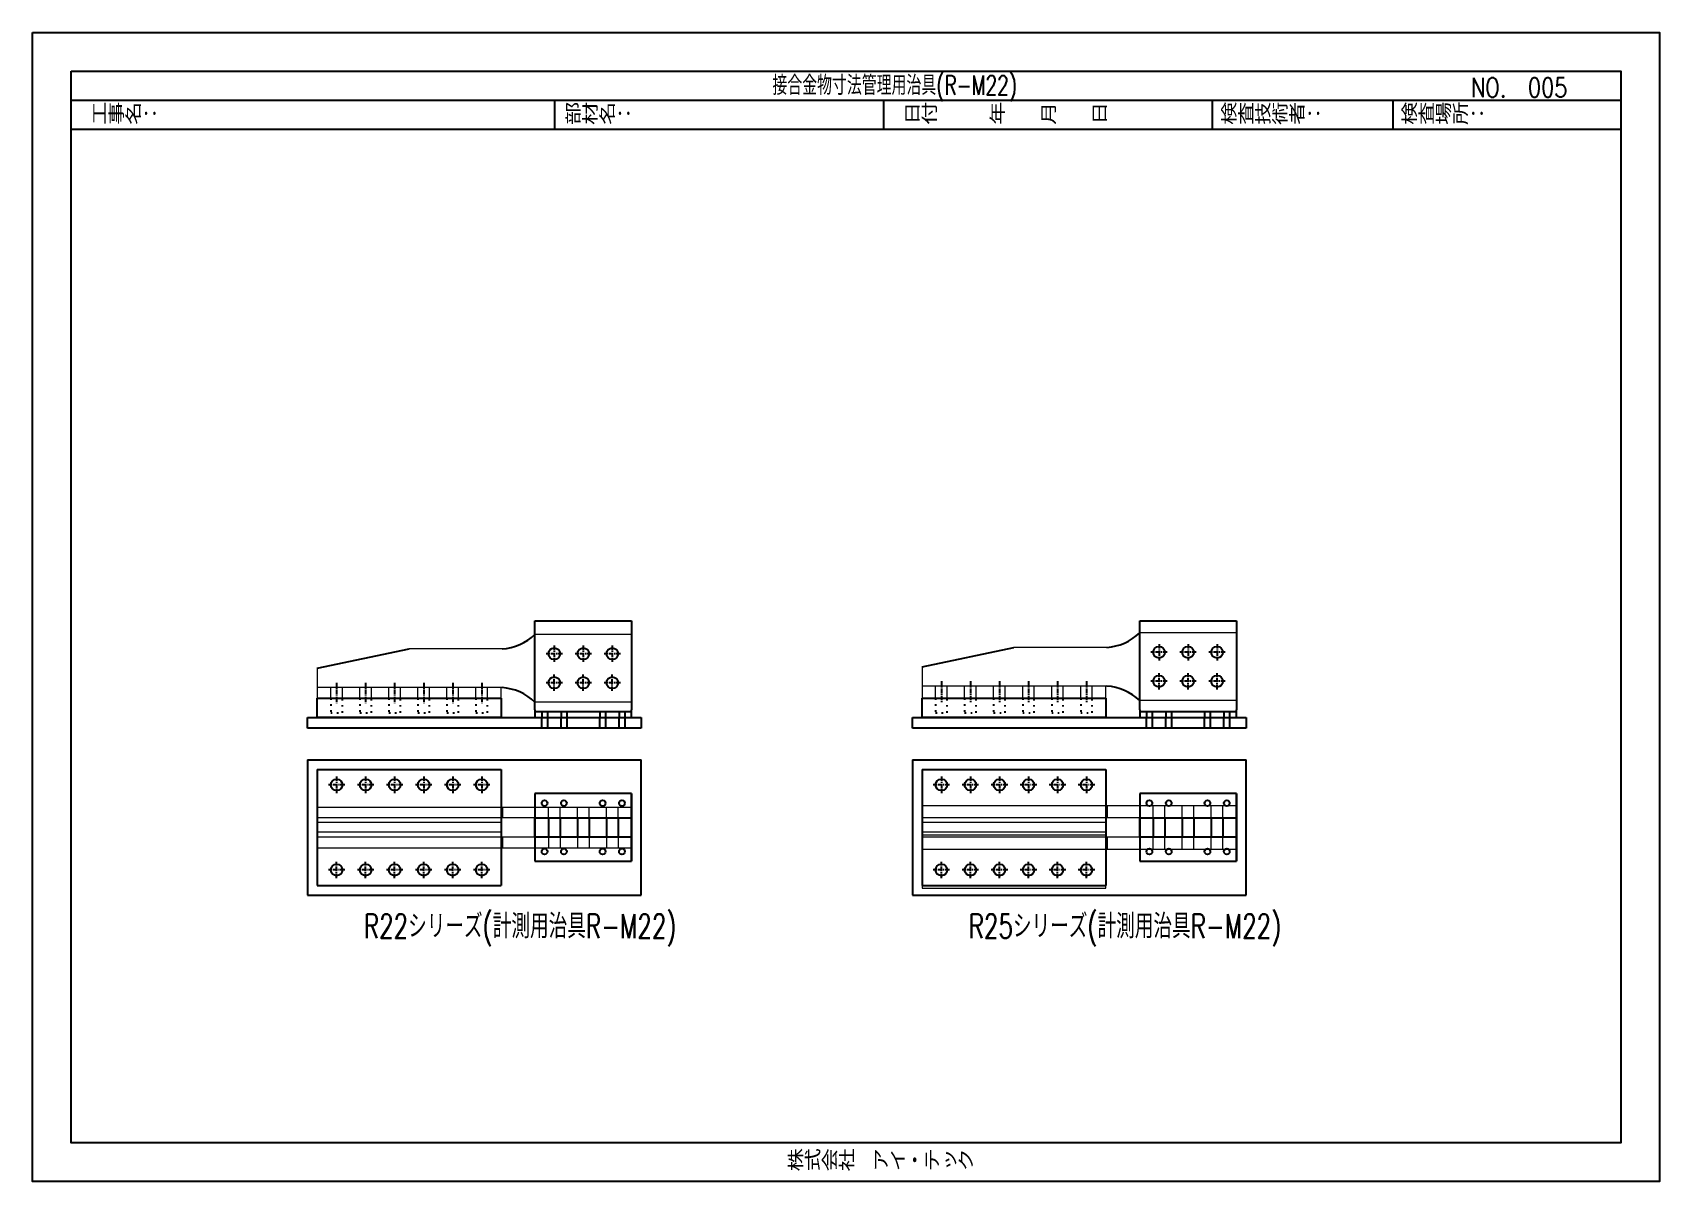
# Model space of a CAD drawing. Header units: millimetres. Extents: x -4568 to 36914, y -114 to 17788.
# Drawn here: x 30186 to 33550, y 1548 to 3924 of the extents above; entities that cross this region are included whole.
import ezdxf

# ---------------------------------------------------------------- set-up
doc = ezdxf.new("R2010")
doc.units = ezdxf.units.MM
doc.header["$LTSCALE"] = 5
doc.linetypes.add('CENTER1', pattern=[10, 6.25, -1.25, 1.25, -1.25])
doc.linetypes.add('DOT', pattern=[2.5, 0.625, -1.875])
doc.layers.get('0').update_dxf_attribs({"color": 255})
for name, color, linetype in [('01', 7, 'Continuous'), ('LAYER6', 7, 'Continuous'), ('溶接', 241, 'Continuous'), ('金物', 142, 'Continuous')]:
    doc.layers.add(name, color=color, linetype=linetype)
doc.styles.get("Standard").update_dxf_attribs({"font": 'simplex.shx', "width": 0.7, "height": 2.5, "bigfont": '@extfont2.shx'})
doc.styles.add('SUNPOU', font='simplex.shx', dxfattribs={"width": 0.7, "bigfont": 'extfont2.shx'})
doc.styles.add('SUNPOU2', font='simplex.shx', dxfattribs={"width": 0.7, "height": 50, "bigfont": 'extfont2.shx'})

msp = doc.modelspace()

# ---------------------------------------------------------------- texts
at = {"layer": '01', "linetype": 'Continuous', "style": 'SUNPOU2', "width": 0.7}
for s, p in [('R22シリーズ(計測用治具R-M22)', (30870.676, 2050.66)), ('R25シリーズ(計測用治具R-M22)', (32121.229, 2050.66))]:
    msp.add_text(s, height=50, dxfattribs=at).set_placement(p)
at = {"layer": 'LAYER6', "color": 0, "linetype": 'Continuous', "lineweight": -3, "style": 'SUNPOU', "width": 0.7}
msp.add_text('接合金物寸法管理用治具(R-M22)', height=40, dxfattribs=at).set_placement((31715.372, 3794.645))
at = {"layer": 'LAYER6', "color": 0, "linetype": 'Continuous', "lineweight": -3, "width": 0.8}
for s, p in [('NO.  005', (33159.332, 3789.927)), ('工事名：', (30305.552, 3734.645)), ('部材名：', (31285.377, 3734.645)), ('日付\u3000\u3000\u3000年\u3000\u3000月\u3000\u3000日', (31986.762, 3734.645)), ('検査技術者：', (32641.286, 3734.645)), ('検査場所：', (33014.587, 3734.645)), ('株式会社\u3000アイ・テック', (31745.636, 1570.473)), ('株式会社\u3000アイ・テック', (31745.636, 1570.473))]:
    msp.add_text(s, height=40, dxfattribs=at).set_placement(p)

# ---------------------------------------------------------------- linework, layer by layer
at = {"linetype": 'Continuous', "lineweight": -3}
for p, q in [((30265.543, 3783.718), (33469.543, 3783.718)), ((31265.543, 3723.718), (31265.543, 3783.718)), ((31945.543, 3723.718), (31945.543, 3783.718)), ((32625.543, 3723.718), (32625.543, 3783.718)), ((32998.844, 3723.718), (32998.844, 3783.718)), ((30265.543, 3723.718), (33469.543, 3723.718))]:
    msp.add_line(p, q, dxfattribs=at)
for points in [[(30185.543, 3923.718), (33549.543, 3923.718), (33549.543, 1547.718), (30185.543, 1547.718)], [(30265.543, 3843.718), (33469.543, 3843.718), (33469.543, 1627.718), (30265.543, 1627.718)]]:
    msp.add_lwpolyline(points, close=True, dxfattribs=at)
at = {"layer": '01', "linetype": 'DOT'}
for p, q in [((30802.297, 2547.112), (30802.297, 2517.112)), ((30826.297, 2517.112), (30826.297, 2547.112)), ((30862.297, 2547.112), (30862.297, 2517.112)), ((30886.297, 2517.112), (30886.297, 2547.112)), ((30922.297, 2547.112), (30922.297, 2517.112)), ((30946.297, 2517.112), (30946.297, 2547.112)), ((30982.297, 2547.112), (30982.297, 2517.112)), ((31006.297, 2517.112), (31006.297, 2547.112)), ((31042.297, 2547.112), (31042.297, 2517.112)), ((31066.297, 2517.112), (31066.297, 2547.112)), ((31102.297, 2547.112), (31102.297, 2517.112)), ((31126.297, 2517.112), (31126.297, 2547.112)), ((32052.85, 2547.112), (32052.85, 2517.112)), ((32076.85, 2517.112), (32076.85, 2547.112)), ((32112.85, 2547.112), (32112.85, 2517.112)), ((32136.85, 2517.112), (32136.85, 2547.112)), ((32172.85, 2547.112), (32172.85, 2517.112)), ((32196.85, 2517.112), (32196.85, 2547.112)), ((32232.85, 2547.112), (32232.85, 2517.112)), ((32256.85, 2517.112), (32256.85, 2547.112)), ((32292.85, 2547.112), (32292.85, 2517.112)), ((32316.85, 2517.112), (32316.85, 2547.112)), ((32352.85, 2547.112), (32352.85, 2517.112)), ((32376.85, 2517.112), (32376.85, 2547.112)), ((30802.297, 2517.112), (30826.297, 2517.112)), ((30862.297, 2517.112), (30886.297, 2517.112)), ((30922.297, 2517.112), (30946.297, 2517.112)), ((30982.297, 2517.112), (31006.297, 2517.112)), ((31042.297, 2517.112), (31066.297, 2517.112)), ((31102.297, 2517.112), (31126.297, 2517.112)), ((32052.85, 2517.112), (32076.85, 2517.112)), ((32112.85, 2517.112), (32136.85, 2517.112)), ((32172.85, 2517.112), (32196.85, 2517.112)), ((32232.85, 2517.112), (32256.85, 2517.112)), ((32292.85, 2517.112), (32316.85, 2517.112)), ((32352.85, 2517.112), (32376.85, 2517.112))]:
    msp.add_line(p, q, dxfattribs=at)
at = {"layer": '01', "linetype": 'Continuous'}
for p, q in [((31238.297, 2519.112), (31238.297, 2507.112)), ((31238.297, 2485.112), (31238.297, 2507.112)), ((31250.297, 2519.112), (31250.297, 2507.112)), ((31250.297, 2507.112), (31250.297, 2485.112)), ((31278.297, 2519.112), (31278.297, 2507.112)), ((31278.297, 2485.112), (31278.297, 2507.112)), ((31290.297, 2519.112), (31290.297, 2507.112)), ((31290.297, 2507.112), (31290.297, 2485.112)), ((31358.297, 2519.112), (31358.297, 2507.112)), ((31358.297, 2485.112), (31358.297, 2507.112)), ((31370.297, 2519.112), (31370.297, 2507.112)), ((31370.297, 2507.112), (31370.297, 2485.112)), ((31398.297, 2519.112), (31398.297, 2507.112)), ((31398.297, 2485.112), (31398.297, 2507.112)), ((31410.297, 2519.112), (31410.297, 2507.112)), ((31410.297, 2507.112), (31410.297, 2485.112)), ((32488.85, 2519.112), (32488.85, 2507.112)), ((32488.85, 2485.112), (32488.85, 2507.112)), ((32500.85, 2519.112), (32500.85, 2507.112)), ((32500.85, 2507.112), (32500.85, 2485.112)), ((32528.85, 2519.112), (32528.85, 2507.112)), ((32528.85, 2485.112), (32528.85, 2507.112)), ((32540.85, 2519.112), (32540.85, 2507.112)), ((32540.85, 2507.112), (32540.85, 2485.112)), ((32608.85, 2519.112), (32608.85, 2507.112)), ((32608.85, 2485.112), (32608.85, 2507.112)), ((32620.85, 2519.112), (32620.85, 2507.112)), ((32620.85, 2507.112), (32620.85, 2485.112)), ((32648.85, 2519.112), (32648.85, 2507.112)), ((32648.85, 2485.112), (32648.85, 2507.112)), ((32660.85, 2519.112), (32660.85, 2507.112)), ((32660.85, 2507.112), (32660.85, 2485.112)), ((31252.297, 2299.976), (31252.297, 2259.976)), ((31276.297, 2299.976), (31276.297, 2259.976)), ((31312.297, 2299.976), (31312.297, 2259.976)), ((31336.297, 2299.976), (31336.297, 2259.976)), ((31372.297, 2299.976), (31372.297, 2259.976)), ((31396.297, 2299.976), (31396.297, 2259.976)), ((32502.85, 2299.976), (32502.85, 2259.976)), ((32526.85, 2299.976), (32526.85, 2259.976)), ((32562.85, 2299.976), (32562.85, 2259.976)), ((32586.85, 2299.976), (32586.85, 2259.976)), ((32622.85, 2299.976), (32622.85, 2259.976)), ((32646.85, 2299.976), (32646.85, 2259.976))]:
    msp.add_line(p, q, dxfattribs=at)
at = {"layer": '溶接', "linetype": 'Continuous'}
for p, q in [((31224.297, 2523.112), (31224.297, 2707.112)), ((31224.297, 2707.112), (31424.297, 2707.112)), ((31424.297, 2707.112), (31424.297, 2523.112)), ((32474.85, 2523.112), (32474.85, 2707.112)), ((32474.85, 2707.112), (32674.85, 2707.112)), ((32674.85, 2707.112), (32674.85, 2523.112)), ((30774.297, 2507.112), (30774.297, 2547.112)), ((30774.297, 2547.112), (31154.297, 2547.112)), ((31154.297, 2547.112), (31154.297, 2507.112)), ((31224.297, 2523.112), (31224.297, 2507.112)), ((31424.297, 2507.112), (31424.297, 2523.112)), ((32024.85, 2507.112), (32024.85, 2547.112)), ((32024.85, 2547.112), (32404.85, 2547.112)), ((32404.85, 2547.112), (32404.85, 2507.112)), ((32474.85, 2523.112), (32474.85, 2507.112)), ((32674.85, 2507.112), (32674.85, 2523.112)), ((30754.297, 2507.112), (31444.297, 2507.112)), ((30754.297, 2485.112), (30754.297, 2507.112)), ((31154.297, 2507.112), (30774.297, 2507.112)), ((31424.297, 2519.112), (31224.297, 2519.112)), ((31224.297, 2507.112), (31424.297, 2507.112)), ((31444.297, 2507.112), (31444.297, 2485.112)), ((32004.85, 2507.112), (32694.85, 2507.112)), ((32004.85, 2485.112), (32004.85, 2507.112)), ((32404.85, 2507.112), (32024.85, 2507.112)), ((32674.85, 2519.112), (32474.85, 2519.112)), ((32474.85, 2507.112), (32674.85, 2507.112)), ((32694.85, 2507.112), (32694.85, 2485.112)), ((31444.297, 2485.112), (30754.297, 2485.112)), ((32694.85, 2485.112), (32004.85, 2485.112)), ((30754.297, 2419.976), (30754.297, 2139.976)), ((30754.297, 2419.976), (31444.297, 2419.976)), ((30774.297, 2399.976), (30774.297, 2159.976)), ((30774.297, 2399.976), (31154.297, 2399.976)), ((31154.297, 2399.976), (31154.297, 2159.976)), ((31444.297, 2139.976), (31444.297, 2419.976)), ((32004.85, 2419.976), (32004.85, 2139.976)), ((32004.85, 2419.976), (32694.85, 2419.976)), ((32024.85, 2399.976), (32024.85, 2159.976)), ((32024.85, 2399.976), (32404.85, 2399.976)), ((32404.85, 2399.976), (32404.85, 2159.976)), ((32694.85, 2139.976), (32694.85, 2419.976)), ((31224.297, 2349.976), (31224.297, 2209.976)), ((31424.297, 2349.976), (31224.297, 2349.976)), ((31224.297, 2349.976), (31224.297, 2209.976)), ((31424.297, 2209.976), (31424.297, 2349.976)), ((31424.297, 2349.976), (31424.297, 2209.976)), ((32474.85, 2349.976), (32474.85, 2209.976)), ((32674.85, 2349.976), (32474.85, 2349.976)), ((32474.85, 2349.976), (32474.85, 2209.976)), ((32674.85, 2209.976), (32674.85, 2349.976)), ((32674.85, 2349.976), (32674.85, 2209.976)), ((31224.297, 2209.976), (31424.297, 2209.976)), ((32474.85, 2209.976), (32674.85, 2209.976)), ((30774.297, 2159.976), (31154.297, 2159.976)), ((32024.85, 2159.976), (32404.85, 2159.976)), ((30754.297, 2139.976), (31444.297, 2139.976)), ((32004.85, 2139.976), (32694.85, 2139.976))]:
    msp.add_line(p, q, dxfattribs=at)
for points in [[(31224.297, 2259.976), (31224.297, 2299.976), (31424.297, 2299.976), (31424.297, 2259.976)], [(32474.85, 2259.976), (32474.85, 2299.976), (32674.85, 2299.976), (32674.85, 2259.976)]]:
    msp.add_lwpolyline(points, close=True, dxfattribs=at)
for centre, radius in [((31264.297, 2639.112), 12), ((31324.297, 2639.112), 12), ((31384.297, 2639.112), 12), ((32514.85, 2642.112), 12), ((32574.85, 2642.112), 12), ((32634.85, 2642.112), 12), ((31264.297, 2579.112), 12), ((31324.297, 2579.112), 12), ((31384.297, 2579.112), 12), ((32514.85, 2582.112), 12), ((32574.85, 2582.112), 12), ((32634.85, 2582.112), 12), ((30814.297, 2367.976), 12), ((30814.297, 2367.976), 12), ((30874.297, 2367.976), 12), ((30934.297, 2367.976), 12), ((30994.297, 2367.976), 12), ((31054.297, 2367.976), 12), ((31114.297, 2367.976), 12), ((32064.85, 2367.976), 12), ((32064.85, 2367.976), 12), ((32124.85, 2367.976), 12), ((32184.85, 2367.976), 12), ((32244.85, 2367.976), 12), ((32304.85, 2367.976), 12), ((32364.85, 2367.976), 12), ((31244.297, 2329.976), 6), ((31244.297, 2329.976), 6), ((31284.297, 2329.976), 6), ((31284.297, 2329.976), 6), ((31364.297, 2329.976), 6), ((31364.297, 2329.976), 6), ((31404.297, 2329.976), 6), ((31404.297, 2329.976), 6), ((32494.85, 2329.976), 6), ((32494.85, 2329.976), 6), ((32534.85, 2329.976), 6), ((32534.85, 2329.976), 6), ((32614.85, 2329.976), 6), ((32614.85, 2329.976), 6), ((32654.85, 2329.976), 6), ((32654.85, 2329.976), 6), ((31244.297, 2229.976), 6), ((31244.297, 2229.976), 6), ((31284.297, 2229.976), 6), ((31284.297, 2229.976), 6), ((31364.297, 2229.976), 6), ((31364.297, 2229.976), 6), ((31404.297, 2229.976), 6), ((31404.297, 2229.976), 6), ((32494.85, 2229.976), 6), ((32494.85, 2229.976), 6), ((32534.85, 2229.976), 6), ((32534.85, 2229.976), 6), ((32614.85, 2229.976), 6), ((32614.85, 2229.976), 6), ((32654.85, 2229.976), 6), ((32654.85, 2229.976), 6), ((30814.297, 2191.976), 12), ((30814.297, 2191.976), 12), ((30874.297, 2191.976), 12), ((30934.297, 2191.976), 12), ((30994.297, 2191.976), 12), ((31054.297, 2191.976), 12), ((31114.297, 2191.976), 12), ((32064.85, 2191.976), 12), ((32064.85, 2191.976), 12), ((32124.85, 2191.976), 12), ((32184.85, 2191.976), 12), ((32244.85, 2191.976), 12), ((32304.85, 2191.976), 12), ((32364.85, 2191.976), 12)]:
    msp.add_circle(centre, radius, dxfattribs=at)
at = {"layer": '金物', "lineweight": 18}
for p, q in [((31424.297, 2679.112), (31224.297, 2679.112)), ((31424.297, 2539.112), (31424.297, 2679.112)), ((32674.85, 2682.112), (32474.85, 2682.112)), ((32674.85, 2542.112), (32674.85, 2682.112)), ((31156.297, 2649.112), (30964.297, 2649.112)), ((32406.85, 2652.112), (32214.85, 2652.112)), ((30774.297, 2609.112), (30774.297, 2569.112)), ((32024.85, 2612.112), (32024.85, 2572.112)), ((30774.297, 2569.112), (30774.297, 2547.112)), ((31156.297, 2569.112), (30774.297, 2569.112)), ((30802.297, 2547.112), (30802.297, 2569.112)), ((30826.297, 2547.112), (30826.297, 2569.112)), ((30862.297, 2547.112), (30862.297, 2569.112)), ((30886.297, 2547.112), (30886.297, 2569.112)), ((30922.297, 2547.112), (30922.297, 2569.112)), ((30946.297, 2547.112), (30946.297, 2569.112)), ((30982.297, 2547.112), (30982.297, 2569.112)), ((31006.297, 2547.112), (31006.297, 2569.112)), ((31042.297, 2547.112), (31042.297, 2569.112)), ((31066.297, 2547.112), (31066.297, 2569.112)), ((31102.297, 2547.112), (31102.297, 2569.112)), ((31126.297, 2547.112), (31126.297, 2569.112)), ((31154.297, 2547.112), (31154.297, 2569.112)), ((32024.85, 2572.112), (32024.85, 2547.112)), ((32406.85, 2572.112), (32024.85, 2572.112)), ((32052.85, 2547.112), (32052.85, 2572.112)), ((32076.85, 2547.112), (32076.85, 2572.112)), ((32112.85, 2547.112), (32112.85, 2572.112)), ((32136.85, 2547.112), (32136.85, 2572.112)), ((32172.85, 2547.112), (32172.85, 2572.112)), ((32196.85, 2547.112), (32196.85, 2572.112)), ((32232.85, 2547.112), (32232.85, 2572.112)), ((32256.85, 2547.112), (32256.85, 2572.112)), ((32292.85, 2547.112), (32292.85, 2572.112)), ((32316.85, 2547.112), (32316.85, 2572.112)), ((32352.85, 2547.112), (32352.85, 2572.112)), ((32376.85, 2547.112), (32376.85, 2572.112)), ((32404.85, 2547.112), (32404.85, 2572.112)), ((30774.297, 2547.112), (31154.297, 2547.112)), ((31424.297, 2539.112), (31224.297, 2539.112)), ((32024.85, 2547.112), (32404.85, 2547.112)), ((32674.85, 2542.112), (32474.85, 2542.112)), ((30774.297, 2289.976), (30774.297, 2399.976)), ((30774.297, 2399.976), (31154.297, 2399.976)), ((31154.297, 2399.976), (31154.297, 2321.976)), ((31154.297, 2399.976), (31154.297, 2318.976)), ((32024.85, 2289.976), (32024.85, 2399.976)), ((32024.85, 2399.976), (32404.85, 2399.976)), ((32404.85, 2399.976), (32404.85, 2318.976)), ((32404.85, 2399.976), (32404.85, 2324.976)), ((30774.297, 2289.976), (30774.297, 2382.976)), ((32024.85, 2289.976), (32024.85, 2382.976)), ((30774.297, 2321.976), (31424.297, 2321.976)), ((31224.297, 2299.976), (31224.297, 2321.976)), ((31252.25, 2299.342), (31252.25, 2321.342)), ((31276.297, 2299.976), (31276.297, 2321.976)), ((31312.25, 2299.342), (31312.25, 2321.342)), ((31336.297, 2299.976), (31336.297, 2321.976)), ((31372.25, 2299.342), (31372.25, 2321.342)), ((31396.297, 2299.976), (31396.297, 2321.976)), ((31424.297, 2299.976), (31424.297, 2321.976)), ((32024.85, 2324.976), (32674.85, 2324.976)), ((32474.85, 2299.976), (32474.85, 2324.976)), ((32502.85, 2299.976), (32502.85, 2324.976)), ((32526.85, 2299.976), (32526.85, 2324.976)), ((32562.85, 2299.976), (32562.85, 2324.976)), ((32586.85, 2299.976), (32586.85, 2324.976)), ((32622.85, 2299.976), (32622.85, 2324.976)), ((32646.85, 2299.976), (32646.85, 2324.976)), ((32674.85, 2299.976), (32674.85, 2324.976)), ((31424.297, 2299.976), (30774.297, 2299.976)), ((31154.297, 2289.976), (30774.297, 2289.976)), ((31154.297, 2299.976), (31154.297, 2289.976)), ((31154.297, 2299.976), (31154.297, 2289.976)), ((32674.85, 2299.976), (32024.85, 2299.976)), ((32404.85, 2289.976), (32024.85, 2289.976)), ((32404.85, 2299.976), (32404.85, 2289.976)), ((32404.85, 2299.976), (32404.85, 2289.976)), ((30774.297, 2269.976), (30774.297, 2159.976)), ((31154.297, 2269.976), (30774.297, 2269.976)), ((30774.297, 2269.976), (30774.297, 2176.976)), ((31424.297, 2259.976), (30774.297, 2259.976)), ((31154.297, 2259.976), (31154.297, 2269.976)), ((31224.297, 2259.976), (31224.297, 2237.976)), ((31252.25, 2259.342), (31252.25, 2237.342)), ((31276.297, 2259.976), (31276.297, 2237.976)), ((31312.25, 2259.342), (31312.25, 2237.342)), ((31336.297, 2259.976), (31336.297, 2237.976)), ((31372.25, 2259.342), (31372.25, 2237.342)), ((31396.297, 2259.976), (31396.297, 2237.976)), ((31424.297, 2259.976), (31424.297, 2237.976)), ((32024.85, 2269.976), (32024.85, 2176.976)), ((32404.85, 2269.976), (32024.85, 2269.976)), ((32404.85, 2263.976), (32024.85, 2263.976)), ((32024.85, 2263.976), (32024.85, 2153.976)), ((32674.85, 2259.976), (32024.85, 2259.976)), ((32404.85, 2259.976), (32404.85, 2269.976)), ((32404.85, 2253.976), (32404.85, 2263.976)), ((32474.85, 2259.976), (32474.85, 2234.976)), ((32502.85, 2234.976), (32502.85, 2259.976)), ((32526.85, 2234.976), (32526.85, 2259.976)), ((32562.85, 2234.976), (32562.85, 2259.976)), ((32586.85, 2234.976), (32586.85, 2259.976)), ((32622.85, 2234.976), (32622.85, 2259.976)), ((32646.85, 2234.976), (32646.85, 2259.976)), ((32674.85, 2259.976), (32674.85, 2234.976)), ((30774.297, 2237.976), (31424.297, 2237.976)), ((31154.297, 2176.976), (31154.297, 2240.976)), ((31154.297, 2159.976), (31154.297, 2237.976)), ((32024.85, 2234.976), (32674.85, 2234.976)), ((32404.85, 2176.976), (32404.85, 2240.976)), ((32404.85, 2153.976), (32404.85, 2228.976)), ((30774.297, 2159.976), (31154.297, 2159.976)), ((32024.85, 2153.976), (32404.85, 2153.976))]:
    msp.add_line(p, q, dxfattribs=at)
at = {"layer": '金物', "linetype": 'CENTER1', "ltscale": 0.3}
for p, q in [((32514.85, 2659.112), (32514.85, 2625.112)), ((32574.85, 2659.112), (32574.85, 2625.112)), ((32634.85, 2659.112), (32634.85, 2625.112)), ((31281.297, 2639.112), (31247.297, 2639.112)), ((31264.297, 2656.112), (31264.297, 2622.112)), ((31341.297, 2639.112), (31307.297, 2639.112)), ((31324.297, 2656.112), (31324.297, 2622.112)), ((31401.297, 2639.112), (31367.297, 2639.112)), ((31384.297, 2656.112), (31384.297, 2622.112)), ((32531.85, 2642.112), (32497.85, 2642.112)), ((32591.85, 2642.112), (32557.85, 2642.112)), ((32651.85, 2642.112), (32617.85, 2642.112)), ((31264.297, 2562.112), (31264.297, 2596.112)), ((31324.297, 2562.112), (31324.297, 2596.112)), ((31384.297, 2562.112), (31384.297, 2596.112)), ((32514.85, 2565.112), (32514.85, 2599.112)), ((32574.85, 2565.112), (32574.85, 2599.112)), ((32634.85, 2565.112), (32634.85, 2599.112)), ((30814.297, 2579.112), (30814.297, 2537.112)), ((30874.297, 2579.112), (30874.297, 2537.112)), ((30934.297, 2579.112), (30934.297, 2537.112)), ((30994.297, 2579.112), (30994.297, 2537.112)), ((31054.297, 2579.112), (31054.297, 2537.112)), ((31114.297, 2579.112), (31114.297, 2537.112)), ((31281.297, 2579.112), (31247.297, 2579.112)), ((31341.297, 2579.112), (31307.297, 2579.112)), ((31401.297, 2579.112), (31367.297, 2579.112)), ((32064.85, 2582.112), (32064.85, 2537.112)), ((32124.85, 2582.112), (32124.85, 2537.112)), ((32184.85, 2582.112), (32184.85, 2537.112)), ((32244.85, 2582.112), (32244.85, 2537.112)), ((32304.85, 2582.112), (32304.85, 2537.112)), ((32364.85, 2582.112), (32364.85, 2537.112)), ((32531.85, 2582.112), (32497.85, 2582.112)), ((32591.85, 2582.112), (32557.85, 2582.112)), ((32651.85, 2582.112), (32617.85, 2582.112)), ((30831.297, 2367.976), (30797.297, 2367.976)), ((30814.297, 2384.976), (30814.297, 2350.976)), ((30891.297, 2367.976), (30857.297, 2367.976)), ((30874.297, 2384.976), (30874.297, 2350.976)), ((30951.297, 2367.976), (30917.297, 2367.976)), ((30934.297, 2384.976), (30934.297, 2350.976)), ((31011.297, 2367.976), (30977.297, 2367.976)), ((30994.297, 2384.976), (30994.297, 2350.976)), ((31071.297, 2367.976), (31037.297, 2367.976)), ((31054.297, 2384.976), (31054.297, 2350.976)), ((31131.297, 2367.976), (31097.297, 2367.976)), ((31114.297, 2384.976), (31114.297, 2350.976)), ((32081.85, 2367.976), (32047.85, 2367.976)), ((32064.85, 2384.976), (32064.85, 2350.976)), ((32141.85, 2367.976), (32107.85, 2367.976)), ((32124.85, 2384.976), (32124.85, 2350.976)), ((32201.85, 2367.976), (32167.85, 2367.976)), ((32184.85, 2384.976), (32184.85, 2350.976)), ((32261.85, 2367.976), (32227.85, 2367.976)), ((32244.85, 2384.976), (32244.85, 2350.976)), ((32321.85, 2367.976), (32287.85, 2367.976)), ((32304.85, 2384.976), (32304.85, 2350.976)), ((32381.85, 2367.976), (32347.85, 2367.976)), ((32364.85, 2384.976), (32364.85, 2350.976)), ((30831.297, 2191.976), (30797.297, 2191.976)), ((30814.297, 2174.976), (30814.297, 2208.976)), ((30891.297, 2191.976), (30857.297, 2191.976)), ((30874.297, 2174.976), (30874.297, 2208.976)), ((30951.297, 2191.976), (30917.297, 2191.976)), ((30934.297, 2174.976), (30934.297, 2208.976)), ((31011.297, 2191.976), (30977.297, 2191.976)), ((30994.297, 2174.976), (30994.297, 2208.976)), ((31071.297, 2191.976), (31037.297, 2191.976)), ((31054.297, 2174.976), (31054.297, 2208.976)), ((31131.297, 2191.976), (31097.297, 2191.976)), ((31114.297, 2174.976), (31114.297, 2208.976)), ((32081.85, 2191.976), (32047.85, 2191.976)), ((32064.85, 2174.976), (32064.85, 2208.976)), ((32141.85, 2191.976), (32107.85, 2191.976)), ((32124.85, 2174.976), (32124.85, 2208.976)), ((32201.85, 2191.976), (32167.85, 2191.976)), ((32184.85, 2174.976), (32184.85, 2208.976)), ((32261.85, 2191.976), (32227.85, 2191.976)), ((32244.85, 2174.976), (32244.85, 2208.976)), ((32321.85, 2191.976), (32287.85, 2191.976)), ((32304.85, 2174.976), (32304.85, 2208.976)), ((32381.85, 2191.976), (32347.85, 2191.976)), ((32364.85, 2174.976), (32364.85, 2208.976))]:
    msp.add_line(p, q, dxfattribs=at)
at = {"layer": '金物'}
for p, q in [((30774.297, 2609.112), (30964.297, 2649.112)), ((32024.85, 2612.112), (32214.85, 2652.112))]:
    msp.add_line(p, q, dxfattribs=at)
at = {"layer": '金物', "ltscale": 2}
for p, q in [((31156.297, 2321.976), (31156.297, 2299.976)), ((32406.85, 2324.976), (32406.85, 2299.976)), ((31156.297, 2259.976), (31156.297, 2237.976)), ((32406.85, 2259.976), (32406.85, 2234.976))]:
    msp.add_line(p, q, dxfattribs=at)
at = {"layer": '金物', "ltscale": 2.5}
for centre in [(31264.297, 2639.112), (31324.297, 2639.112), (31384.297, 2639.112), (32514.85, 2642.112), (32574.85, 2642.112), (32634.85, 2642.112), (31264.297, 2579.112), (31324.297, 2579.112), (31384.297, 2579.112), (32514.85, 2582.112), (32574.85, 2582.112), (32634.85, 2582.112), (30814.297, 2367.976), (30874.297, 2367.976), (30934.297, 2367.976), (30994.297, 2367.976), (31054.297, 2367.976), (31114.297, 2367.976), (32064.85, 2367.976), (32124.85, 2367.976), (32184.85, 2367.976), (32244.85, 2367.976), (32304.85, 2367.976), (32364.85, 2367.976), (30814.297, 2191.976), (30874.297, 2191.976), (30934.297, 2191.976), (30994.297, 2191.976), (31054.297, 2191.976), (31114.297, 2191.976), (32064.85, 2191.976), (32124.85, 2191.976), (32184.85, 2191.976), (32244.85, 2191.976), (32304.85, 2191.976), (32364.85, 2191.976)]:
    msp.add_circle(centre, 12, dxfattribs=at)
at = {"layer": '金物', "ltscale": 2}
for centre, start, end in [((31148.507, 2758.835), 274.060941, 313.550946), ((32399.06, 2761.835), 274.060941, 313.550946), ((31148.507, 2459.388), 46.449054, 85.939059), ((32399.06, 2462.388), 46.449054, 85.939059)]:
    msp.add_arc(centre, 110, start, end, dxfattribs=at)

msp.set_redraw_order([(e.dxf.handle, doc.entitydb.next_handle()) for e in msp.query("TEXT MTEXT ATTDEF DIMENSION ARC_DIMENSION")])  # texts and dimensions are drawn at this point

doc.saveas('drawing.dxf')
